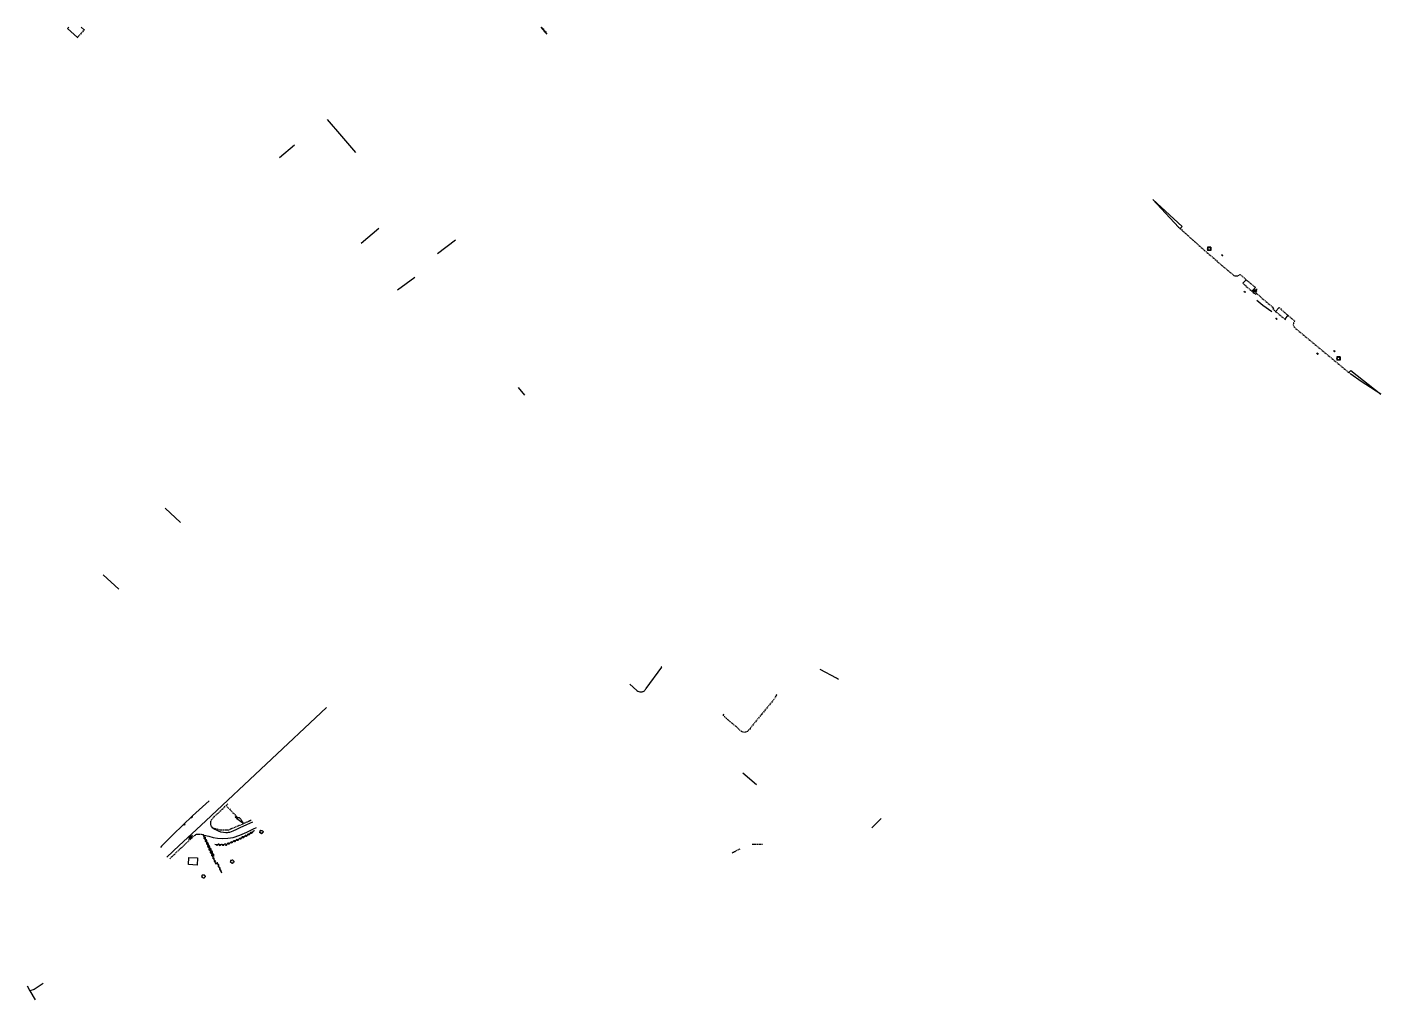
# Model space of a CAD drawing. Header units: millimetres. Extents: x 80001 to 80982, y 144000 to 145000.
# Drawn here: x 80001 to 80646, y 144536 to 145000 of the extents above; entities that cross this region are included whole.
import ezdxf

# ---------------------------------------------------------------- set-up
doc = ezdxf.new("R2010")
doc.units = ezdxf.units.MM
doc.linetypes.add('DASHED', pattern=[0.75, 0.5, -0.25])
doc.layers.get('0').update_dxf_attribs({"linetype": 'CONTINUOUS'})
for name, color, linetype in [('W0010', 4, 'CONTINUOUS'), ('W0014', 7, 'CONTINUOUS'), ('W0017', 7, 'CONTINUOUS'), ('W0100', 7, 'CONTINUOUS'), ('W0101', 7, 'CONTINUOUS'), ('W0104', 1, 'CONTINUOUS'), ('W0105', 7, 'CONTINUOUS'), ('W0112', 1, 'DASHED'), ('W0211', 2, 'CONTINUOUS'), ('W0214', 2, 'CONTINUOUS'), ('W0300', 7, 'CONTINUOUS'), ('W0310', 3, 'CONTINUOUS'), ('W0323', 7, 'CONTINUOUS'), ('W0401', 7, 'CONTINUOUS'), ('W0420', 7, 'CONTINUOUS'), ('W0473', 7, 'CONTINUOUS'), ('W1102', 7, 'CONTINUOUS')]:
    doc.layers.add(name, color=color, linetype=linetype)

# ---------------------------------------------------------------- blocks, each defined once
blk = doc.blocks.new('T300')
for p, q in [((-0.8, 0.51), (-0.86, 0.34)), ((-0.86, 0.34), (-0.86, 0.17)), ((-0.86, 0.17), (-0.74, 0.06)), ((-0.69, 0.63), (-0.8, 0.51)), ((-0.8, -0.06), (-0.74, 0.06)), ((-0.74, 0.06), (-0.69, 0.11)), ((-0.57, 0.69), (-0.69, 0.63)), ((-0.46, 0.69), (-0.57, 0.69)), ((-0.29, 0.63), (-0.46, 0.69)), ((-0.29, 0.63), (-0.17, 0.74)), ((-0.23, 0.57), (-0.29, 0.63)), ((-0.17, 0.74), (-0.06, 0.8)), ((-0.06, 0.8), (0.06, 0.8)), ((0.06, 0.8), (0.23, 0.74)), ((0.23, 0.74), (0.34, 0.63)), ((0.34, 0.63), (0.4, 0.51)), ((0.46, 0.46), (0.34, 0.46)), ((0.4, 0.51), (0.4, 0.46)), ((0.57, 0.4), (0.46, 0.46)), ((0.57, 0.4), (0.69, 0.29)), ((0.69, 0.29), (0.74, 0.17)), ((0.74, 0.06), (0.69, -0.17)), ((0.74, 0.17), (0.74, 0.06)), ((-0.8, -0.17), (-0.8, -0.06)), ((-0.8, -0.23), (-0.8, -0.17)), ((-0.74, -0.34), (-0.8, -0.23)), ((-0.69, -0.4), (-0.74, -0.34)), ((-0.51, -0.46), (-0.69, -0.4)), ((-0.4, -0.46), (-0.51, -0.46)), ((-0.4, -0.46), (-0.34, -0.46)), ((-0.34, -0.46), (-0.34, -0.4)), ((-0.34, -0.51), (-0.34, -0.46)), ((-0.29, -0.63), (-0.34, -0.51)), ((-0.17, -0.74), (-0.29, -0.63)), ((-0.06, -0.8), (-0.17, -0.74)), ((0.06, -0.8), (-0.06, -0.8)), ((0.17, -0.74), (0.06, -0.8)), ((0.23, -0.69), (0.17, -0.74)), ((0.29, -0.46), (0.23, -0.46)), ((0.29, -0.63), (0.23, -0.69)), ((0.46, -0.4), (0.29, -0.46)), ((0.34, -0.51), (0.29, -0.63)), ((0.34, -0.51), (0.34, -0.46)), ((0.57, -0.34), (0.46, -0.4)), ((0.63, -0.29), (0.57, -0.34)), ((0.69, -0.17), (0.63, -0.29))]:
    blk.add_line(p, q)
blk = doc.blocks.new('T473')
for p, q in [((-0.166667, 0.166667), (0.166667, -0.166667)), ((-0.166667, -0.166667), (0.166667, 0.166667)), ((0.500001, 0.500001), (1.000002, 1.000002)), ((-1.000002, -1.000002), (-0.500001, -0.500001))]:
    blk.add_line(p, q)
blk.add_ellipse((0, 0), major_axis=(0.471405, 0.471405), ratio=1, start_param=5.4977871438, end_param=11.780972451)
blk = doc.blocks.new('T401')
for p, q in [((-0.3, 0.3), (0, 0.3)), ((-0.3, -0.25), (-0.3, 0.3)), ((-0.3, 0.15), (0, 0.15)), ((-0.3, 0), (0, 0)), ((0, 0.3), (0, -0.25)), ((-0.3, -0.15), (0, -0.15)), ((-0.3, -0.25), (-0.3, -0.3)), ((-0.3, -0.3), (0, -0.3)), ((0, -0.3), (0, -0.25))]:
    blk.add_line(p, q)
blk = doc.blocks.new('t310o')
at = {"color": 0, "linetype": 'Continuous'}
for centre, start, end in [((-0.5, 0.38), 216.8699, 323.1304), ((0.5, -0.37), 36.8699, 143.1303)]:
    blk.add_arc(centre, 0.625, start, end, dxfattribs=at)
blk = doc.blocks.new('t323o')
at = {"color": 0, "linetype": 'Continuous'}
for radius in [0.25, 0.15]:
    blk.add_circle((0, 0), radius, dxfattribs=at)
blk = doc.blocks.new('T420')
for p, q in [((0.75, 0.75), (-0.75, 0.75)), ((-0.75, 0.75), (-0.75, -0.75)), ((0.75, 0.75), (0.75, -0.75)), ((0.75, -0.75), (-0.75, -0.75))]:
    blk.add_line(p, q)
blk.add_ellipse((0, 0), major_axis=(-0.53, 0.53), ratio=1, start_param=3.926991, end_param=10.210176)

msp = doc.modelspace()

# ---------------------------------------------------------------- linework, layer by layer
at = {"layer": 'W0010'}
msp.add_lwpolyline([(80594.2, 144864.23), (80589.88, 144867.2), (80587.01, 144869.64)], dxfattribs=at)
at = {"layer": 'W0014'}
for points in [[(80245.63, 145000), (80248.52, 144996.54)], [(80143.84, 144955.9), (80150.66, 144948.04), (80157.33, 144940.25)], [(80288.03, 144686.68), (80291.33, 144683.6), (80291.81, 144683.37), (80292.29, 144683.15), (80292.78, 144683.01), (80293.17, 144682.97), (80293.56, 144682.97), (80293.94, 144683.02), (80294.23, 144683.1), (80294.5, 144683.21), (80294.76, 144683.35), (80294.99, 144683.53), (80295.21, 144683.75), (80295.41, 144683.98), (80295.59, 144684.17), (80295.75, 144684.38), (80295.92, 144684.58), (80303.25, 144694.8), (80303.25, 144694.8), (80303.25, 144694.8), (80303.25, 144694.8), (80302.99, 144694.98)], [(80085.96, 144621.44), (80143.46, 144675.5)], [(80087.55, 144631.08), (80079.5, 144623.84), (80070.3, 144614.97), (80064.85, 144609.38), (80064.27, 144608.83)], [(80067.39, 144604.08), (80073.21, 144609.72), (80079.18, 144615.21), (80085.96, 144621.44)]]:
    msp.add_lwpolyline(points, dxfattribs=at)
at = {"layer": 'W0017'}
for points in [[(80108.23, 144620.84), (80105.29, 144619.52), (80102.12, 144618.12), (80100.49, 144617.31), (80098.86, 144616.51), (80097.16, 144615.98), (80096.61, 144615.9), (80096.05, 144615.84), (80095.5, 144615.81), (80094.3, 144615.9), (80093.12, 144616.15), (80091.98, 144616.51), (80090.94, 144617), (80089.95, 144617.58), (80088.95, 144618.17)], [(80085.17, 144614.63), (80087.27, 144614.1), (80089.37, 144613.58), (80091.48, 144613.23), (80093.96, 144613.11), (80096.45, 144613.24), (80098.89, 144613.59), (80102.19, 144614.62), (80105.39, 144616.11), (80108.58, 144617.64), (80110.12, 144618.3)]]:
    msp.add_lwpolyline(points, dxfattribs=at)
at = {"layer": 'W0100'}
for points in [[(80159.97, 144896.94), (80168.44, 144904.15)], [(80185.59, 144880.54), (80177.28, 144874.51)], [(80237.97, 144824.51), (80235, 144828.06)], [(80341.95, 144644.31), (80348.38, 144638.77)], [(80403.38, 144618.17), (80407.94, 144622.56)]]:
    msp.add_lwpolyline(points, dxfattribs=at)
at = {"layer": 'W0101'}
for points in [[(80028.17, 144998.53), (80027.94, 144998.73), (80026.44, 145000)], [(80378.61, 144693.78), (80386.45, 144689.67), (80386.53, 144689.63), (80387.54, 144689.1)], [(80000.69, 144542.82), (80002.02, 144540.46), (80004.51, 144536.08)]]:
    msp.add_lwpolyline(points, dxfattribs=at)
at = {"layer": 'W0101', "const_width": 0.002}
msp.add_lwpolyline([(80029.47, 145000), (80028.17, 144998.53)], dxfattribs=at)
at = {"layer": 'W0104'}
for points in [[(80024.68, 144995.06), (80019.94, 144999.32), (80020.53, 145000)], [(80008.32, 144543.98), (80004.09, 144541.01), (80002.02, 144540.46)]]:
    msp.add_lwpolyline(points, dxfattribs=at)
msp.add_lwpolyline([(80081.84, 144600.35), (80077.69, 144600.59), (80077.82, 144603.94), (80081.91, 144603.78)], close=True, dxfattribs=at)
at = {"layer": 'W0105'}
for points in [[(80537.42, 144917.85), (80549.73, 144904.59)], [(80550.49, 144903.91), (80551.46, 144904.96), (80537.42, 144917.85)], [(80581.98, 144879.44), (80580.28, 144877.83)], [(80586.39, 144875.85), (80584.6, 144874.09)], [(80597.64, 144866.21), (80595.97, 144864.42)], [(80601.82, 144862.6), (80600.3, 144860.77)], [(80630.87, 144835.2), (80631.88, 144836.22), (80646.16, 144824.92)], [(80646.16, 144824.92), (80636.68, 144830.95), (80631.82, 144834.43)]]:
    msp.add_lwpolyline(points, dxfattribs=at)
msp.add_lwpolyline([(80100.63, 144622.55), (80099.94, 144623.21), (80100.43, 144623.72), (80101.07, 144623.11), (80100.67, 144622.59)], close=True, dxfattribs=at)
at = {"layer": 'W0112'}
for points in [[(80027.94, 144998.73), (80024.68, 144995.06), (80024.48, 144994.84)], [(80549.73, 144904.59), (80550.49, 144903.91), (80562.05, 144893.48), (80575.97, 144881.59), (80576.75, 144881.31), (80578.03, 144881.43), (80579.05, 144882), (80581.98, 144879.44), (80586.39, 144875.85)], [(80580.28, 144877.83), (80584.6, 144874.09), (80586.24, 144872.67), (80586.76, 144873.07), (80594.98, 144866.05), (80594.55, 144865.62), (80595.97, 144864.42), (80600.3, 144860.77), (80600.74, 144860.4)], [(80597.64, 144866.21), (80601.82, 144862.6), (80602.09, 144862.26), (80605.07, 144859.83), (80604.51, 144858.92), (80604.34, 144858.08), (80604.92, 144856.82), (80630.87, 144835.2), (80631.82, 144834.43)], [(80358.11, 144681.74), (80357.97, 144681.51), (80356.48, 144678.94), (80350.86, 144672.23), (80349.86, 144671)], [(80333.36, 144671), (80332.74, 144671.54), (80332.71, 144672.02), (80332.94, 144672.61)], [(80349.76, 144670.87), (80345.37, 144665.48), (80344.88, 144664.88), (80344.86, 144664.86), (80344.1, 144664.14), (80343.57, 144663.83), (80342.88, 144663.64), (80342.09, 144663.79), (80341.29, 144664.14), (80335.96, 144668.69), (80333.5, 144670.87)], [(80088.95, 144618.17), (80088.52, 144618.91), (80088.26, 144620.13), (80088.26, 144621.24), (80088.53, 144621.99), (80089.9, 144623.46), (80089.91, 144623.46), (80095.57, 144628.76), (80096.44, 144629.52)], [(80095.57, 144628.76), (80100.43, 144623.72)], [(80107.56, 144621.75), (80103.85, 144620.07), (80096.76, 144617.1), (80092.51, 144617.09), (80088.95, 144618.17)], [(80068.69, 144603.41), (80073.81, 144608.27), (80079.2, 144613.26)], [(80079.2, 144613.26), (80080.53, 144614.56), (80081.08, 144614.96), (80081.54, 144615.18), (80082.59, 144615.19), (80083.65, 144615.15), (80084.57, 144614.94), (80085.17, 144614.63)], [(80085.17, 144614.63), (80084.8, 144614.36)], [(80088.95, 144618.17), (80089.18, 144618.44)], [(80336.85, 144606.25), (80340.75, 144608.21)], [(80346.34, 144610.35), (80351.38, 144610.39)]]:
    msp.add_lwpolyline(points, dxfattribs=at)
at = {"layer": 'W0211'}
msp.add_lwpolyline([(80100.67, 144622.59), (80103.63, 144620.57)], dxfattribs=at)
at = {"layer": 'W0214'}
msp.add_lwpolyline([(80101.07, 144623.11), (80101.31, 144623.1), (80101.54, 144623.08), (80101.77, 144623.03), (80102.06, 144622.83), (80102.31, 144622.53), (80102.54, 144622.22), (80102.76, 144621.93), (80102.97, 144621.64), (80103.17, 144621.33), (80103.33, 144621.08), (80103.48, 144620.83), (80103.63, 144620.57)], dxfattribs=at)
at = {"layer": 'W0310'}
for points in [[(80089.93, 144604.42), (80087.98, 144608.37), (80085.26, 144613.92)], [(80108.46, 144616.29), (80105.72, 144614.7), (80101.26, 144612.52), (80096.01, 144610.34), (80093.51, 144609.97), (80090.14, 144610.24)], [(80091.35, 144601.52), (80093.42, 144596.66)]]:
    msp.add_lwpolyline(points, dxfattribs=at)
at = {"layer": 'W0323'}
for points in [[(80248.65, 144996.64), (80245.91, 145000)], [(80084.8, 144614.36), (80089.42, 144603.92), (80090.76, 144600.88)]]:
    msp.add_lwpolyline(points, dxfattribs=at)
at = {"layer": 'W1102'}
for points in [[(80128.21, 144943.69), (80121.07, 144937.67)], [(80196.38, 144891.96), (80205.01, 144898.49)]]:
    msp.add_lwpolyline(points, dxfattribs=at)
at = {"layer": 'W1102', "flags": 128}
for points in [[(80066.51, 144770.62), (80073.8, 144763.77)], [(80036.99, 144738.74), (80044.36, 144731.98)]]:
    msp.add_lwpolyline(points, dxfattribs=at)

# ---------------------------------------------------------------- block references
at = {"layer": 'W0300'}
for p in [(80112.46, 144616.15), (80098.51, 144602.01), (80084.88, 144594.92)]:
    msp.add_blockref('T300', p, dxfattribs=at)
at = {"layer": 'W0310'}
for p, rotation in [((80085.3, 144613.84), 116.0757100076746), ((80085.96, 144612.49), 116.0757100076746), ((80086.62, 144611.14), 116.0757100076746), ((80098.86, 144611.53), 202.6454472260436), ((80100.25, 144612.1), 202.6454472260436), ((80101.62, 144612.7), 205.920146180244), ((80102.97, 144613.36), 205.920146180244), ((80104.32, 144614.01), 205.920146180244), ((80105.67, 144614.67), 205.920146180244), ((80106.97, 144615.42), 210.1444144569746), ((80108.26, 144616.17), 210.1444144569746), ((80087.28, 144609.8), 116.0757100076746), ((80087.94, 144608.45), 116.0757100076746), ((80088.6, 144607.1), 116.33860977375), ((80089.27, 144605.76), 116.33860977375), ((80091.63, 144610.12), 175.3490065381902), ((80093.13, 144610), 175.3490065381902), ((80094.61, 144610.13), 188.3863143049488), ((80096.09, 144610.37), 202.6454472260436), ((80097.48, 144610.95), 202.6454472260436), ((80091.65, 144600.8), 293.1258964520367), ((80092.24, 144599.42), 293.1258964520367), ((80092.83, 144598.04), 293.1258964520367)]:
    msp.add_blockref('t310o', p, dxfattribs=dict(at, rotation=rotation))
at = {"layer": 'W0323'}
for p, rotation in [((80246.75, 144998.97), 129.2403662641066), ((80247.7, 144997.8), 129.2403662641066), ((80085.3, 144613.22), 293.8825018540749), ((80085.91, 144611.85), 293.8825018540749), ((80086.51, 144610.48), 293.8825018540749), ((80087.12, 144609.11), 293.8825018540749), ((80087.73, 144607.74), 293.8825018540749), ((80088.34, 144606.37), 293.8825018540749), ((80088.94, 144604.99), 293.8825018540749), ((80089.55, 144603.62), 293.7469671651818), ((80090.15, 144602.25), 293.7469671651818)]:
    msp.add_blockref('t323o', p, dxfattribs=dict(at, rotation=rotation))
at = {"layer": 'W0401'}
for p, rotation in [((80570.38, 144891.03), 229.6321110098209), ((80581.42, 144873.87), 51.33205812341993), ((80596.42, 144861.07), 50.15163750971961), ((80615.98, 144844.43), 50.31619042800365), ((80623.86, 144845.36), 229.527595455322), ((80075.56, 144619.92), 133.9604765137388), ((80079.15, 144623.28), 133.9604765137388)]:
    msp.add_blockref('T401', p, dxfattribs=dict(at, rotation=rotation))
at = {"layer": 'W0420'}
for p in [(80564.27, 144894.24), (80625.96, 144841.93)]:
    msp.add_blockref('T420', p, dxfattribs=at)
at = {"layer": 'W0473'}
for p in [(80586.12, 144874.13), (80078.59, 144613.62)]:
    msp.add_blockref('T473', p, dxfattribs=at)

doc.saveas('drawing.dxf')
